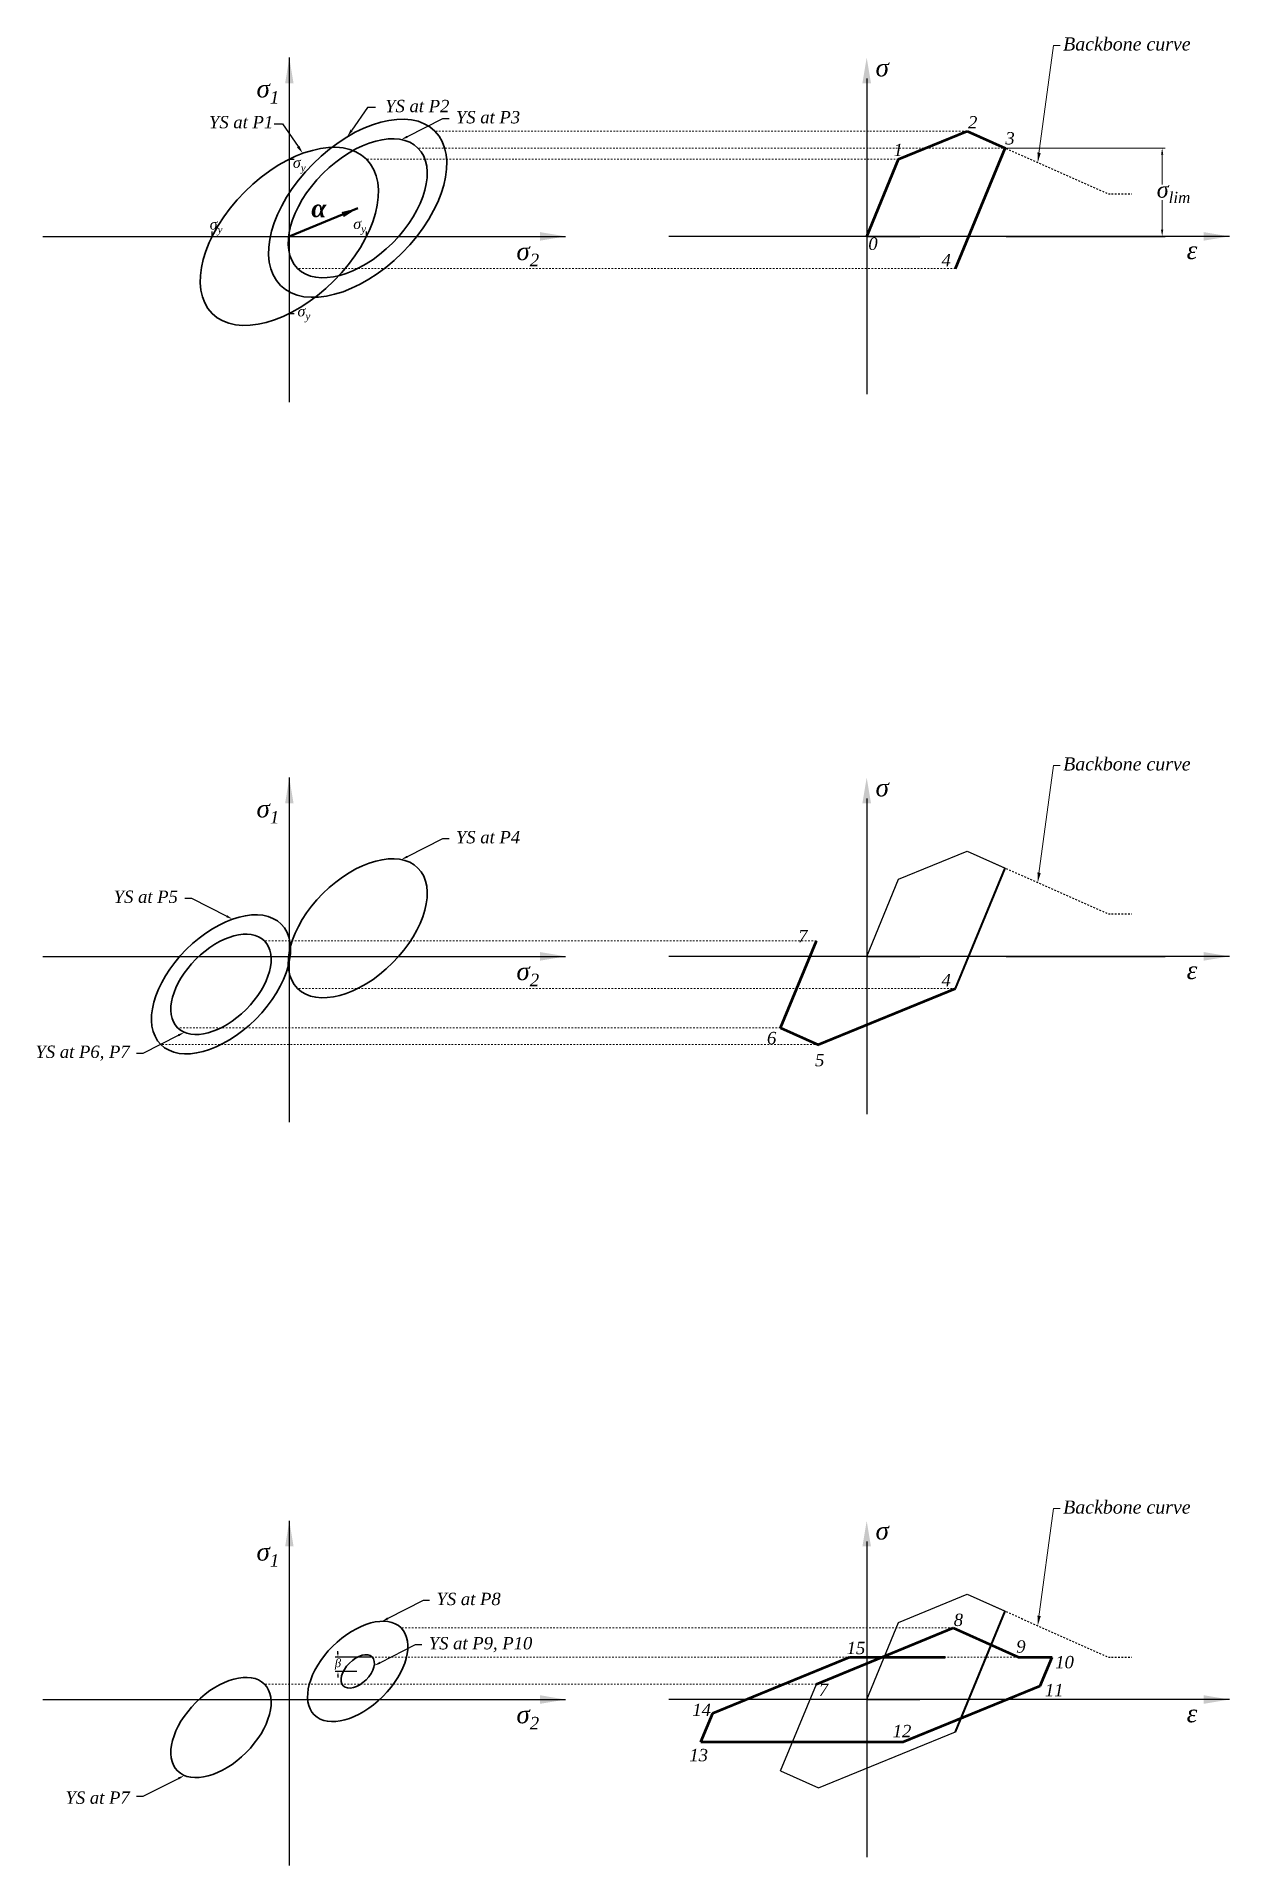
# Model space of a CAD drawing. Header units: inches. Extents: x -1038 to 587, y -1 to 567.
# Drawn here: x 290.8 to 363.4, y 440.5 to 551.7 of the extents above; entities that cross this region are included whole.
import ezdxf

# ---------------------------------------------------------------- set-up
doc = ezdxf.new("R2010")
doc.units = ezdxf.units.IN
doc.header["$MEASUREMENT"] = 0
doc.linetypes.add('DASHED2', pattern=[0.375, 0.25, -0.125])
doc.linetypes.add('DOT2', pattern=[0.125, 0, -0.125])
doc.styles.get("Standard").update_dxf_attribs({"font": 'timesi.ttf', "height": 0.5})

msp = doc.modelspace()

# ---------------------------------------------------------------- texts
at = {"char_height": 0.8, "attachment_point": 1, "line_spacing_factor": 0.5}
for insert in [(353.25, 551.65), (353.25, 507.88), (353.25, 462.7)]:
    msp.add_mtext_dynamic_manual_height_columns('{\\fTimes New Roman Greek|b0|i1|c161|p18;Backbone curve}', width=13.7789, gutter_width=3.75, heights=[0], dxfattribs=dict(at, insert=insert))
for s, width, gutter_width, insert, char_height, attachment_point in [('\\A1;{\\H1.08333x;σ}', 0.2992, 1, (341.85, 550.36), 1, 1), ('\\A1;{\\H1.08333x;σ\\H0.7x;\\S^ 1;}', 5.6242, 1, (304.22, 549.08), 1, 1), ('YS at P2', 9.0793, 3.75, (312.04, 547.85), 0.75, 1), ('YS at P3', 9.0793, 3.75, (316.34, 547.17), 0.75, 1), ('{\\fTimes New Roman Greek|b0|i1|c161|p18;YS at P}1', 9.0793, 3.75, (301.33, 546.87), 0.75, 1), ('2', 12.5597, 1, (347.47, 546.86), 0.75, 1), ('3', 12.5597, 1, (349.74, 545.89), 0.75, 1), ('1', 12.5597, 1, (342.94, 545.18), 0.75, 1), ('\\A1;{\\fTimes New Roman|b0|i1|c0|p18;\\H1.08333x;σ\\H0.7x;\\S^ y;}', 0.2532, 0.846, (306.43, 544.36), 0.5922, 1), ('\\A1;{\\H1.08333x;σ\\H0.7x;\\S^ lim;}', 5.0618, 0.9, (358.94, 542.88), 0.9, 1), ('{\\fTimes New Roman Greek|b1|i1|c0|p18;\\H1.08333x;α}', 0.2992, 1, (307.55, 541.8), 1, 1), ('\\A1;{\\fTimes New Roman|b0|i1|c0|p18;\\H1.08333x;σ\\H0.7x;\\S^ y;}', 0.2532, 0.846, (301.37, 540.61), 0.5922, 1), ('\\A1;{\\fTimes New Roman|b0|i1|c0|p18;\\H1.08333x;σ\\H0.7x;\\S^ y;}', 0.2532, 0.846, (310.1, 540.64), 0.5922, 1), ('0', 12.5597, 1, (341.41, 539.48), 0.75, 1), ('\\A1;{\\H1.08333x;σ\\H0.7x;\\S^ 2;}', 5.6242, 1, (320.02, 539.19), 1, 1), ('4', 12.5597, 1, (345.86, 538.48), 0.75, 1), ('\\A1;{\\fTimes New Roman|b0|i1|c0|p18;\\H1.08333x;σ\\H0.7x;\\S^ y;}', 0.2532, 0.846, (306.71, 535.33), 0.5922, 1), ('\\A1;{\\H1.08333x;σ}', 0.2992, 1, (341.85, 506.59), 1, 1), ('\\A1;{\\H1.08333x;σ\\H0.7x;\\S^ 1;}', 5.6242, 1, (304.22, 505.31), 1, 1), ('{\\fTimes New Roman Greek|b0|i1|c161|p18;YS at P}4', 9.0793, 3.75, (316.34, 503.4), 0.75, 1), ('{\\fTimes New Roman Greek|b0|i1|c161|p18;YS at P}5', 9.0793, 3.75, (299.44, 499.78), 0.75, 3), ('7', 12.5597, 1, (337.14, 497.38), 0.75, 1), ('\\A1;{\\H1.08333x;σ\\H0.7x;\\S^ 2;}', 5.6242, 1, (320.02, 495.42), 1, 1), ('4', 12.5597, 1, (345.86, 494.71), 0.75, 1), ('4', 12.5597, 1, (345.86, 494.71), 0.75, 1), ('{\\fTimes New Roman Greek|b0|i1|c161|p18;YS at P}6, P7', 9.0793, 3.75, (296.51, 489.43), 0.75, 9), ('6', 12.5597, 1, (335.25, 491.19), 0.75, 1), ('5', 12.5597, 1, (338.17, 489.85), 0.75, 1), ('\\A1;{\\H1.08333x;σ}', 0.2992, 1, (341.85, 461.41), 1, 1), ('\\A1;{\\H1.08333x;σ\\H0.7x;\\S^ 1;}', 5.6242, 1, (304.22, 460.13), 1, 1), ('{\\fTimes New Roman Greek|b0|i1|c161|p18;YS at P8}', 9.0793, 3.75, (315.16, 457.09), 0.75, 1), ('8', 12.5597, 1, (346.6, 455.82), 0.75, 1), ('{\\fTimes New Roman Greek|b0|i1|c161|p18;YS at P}9, P10', 9.0793, 3.75, (314.69, 454.4), 0.75, 1), ('15', 12.5597, 1, (340.09, 454.11), 0.75, 1), ('9', 12.5597, 1, (350.4, 454.2), 0.75, 1), ('10', 12.5597, 1, (352.77, 453.25), 0.75, 1), ('7', 12.5597, 1, (338.4, 451.57), 0.75, 1), ('11', 12.5597, 1, (352.14, 451.55), 0.75, 1), ('14', 12.5597, 1, (330.71, 450.35), 0.75, 1), ('\\A1;{\\H1.08333x;σ\\H0.7x;\\S^ 2;}', 5.6242, 1, (320.02, 450.24), 1, 1), ('{\\fTimes New Roman Greek|b0|i1|c161|p18;1}2', 12.5597, 1, (342.89, 449.06), 0.75, 1), ('13', 12.5597, 1, (330.53, 447.6), 0.75, 1), ('{\\fTimes New Roman Greek|b0|i1|c161|p18;YS at P7}', 9.0793, 3.75, (296.51, 444.25), 0.75, 9)]:
    msp.add_mtext_dynamic_manual_height_columns(s, width=width, gutter_width=gutter_width, heights=[0], dxfattribs=dict(insert=insert, char_height=char_height, attachment_point=attachment_point))
at = {"lineweight": 18, "char_height": 1, "attachment_point": 1}
for insert in [(360.76, 539.25), (360.76, 495.48), (360.76, 450.3), (360.76, 450.3)]:
    msp.add_mtext_dynamic_manual_height_columns('{\\H1.08333x;ε}', width=2.9259, gutter_width=1, heights=[0], dxfattribs=dict(at, insert=insert))
at = {"insert": (309.17, 452.74), "char_height": 0.5, "attachment_point": 5}
msp.add_mtext('{\\fTimes New Roman|b0|i1|c0|p18;β}', dxfattribs=at)

# ---------------------------------------------------------------- linework, layer by layer
at = {"lineweight": 25}
for p, q in [((306.21, 550.42), (306.21, 529.47)), ((341.31, 549.14), (341.31, 529.96)), ((310.96, 547.38), (310.01, 546)), ((311.46, 547.38), (310.96, 547.38)), ((305.29, 546.39), (305.79, 546.39)), ((305.79, 546.39), (306.75, 545.01)), ((315.52, 546.7), (313.38, 545.61)), ((315.92, 546.7), (315.52, 546.7)), ((291.23, 539.55), (323.01, 539.55)), ((306.21, 539.55), (306.21, 536.12)), ((306.21, 539.55), (309.44, 539.55)), ((306.21, 539.55), (309.44, 539.55)), ((306.21, 539.55), (309.44, 539.55)), ((306.21, 539.55), (306.21, 536.12)), ((306.21, 539.55), (309.44, 539.55)), ((306.21, 539.55), (309.44, 539.55)), ((306.21, 539.55), (309.44, 539.55)), ((363.36, 539.55), (329.29, 539.55)), ((341.31, 539.55), (344.54, 539.55)), ((306.21, 506.65), (306.21, 485.7)), ((341.31, 505.38), (341.31, 486.19)), ((315.52, 502.93), (313.38, 501.84)), ((315.92, 502.93), (315.52, 502.93)), ((299.86, 499.31), (300.26, 499.31)), ((300.26, 499.31), (302.41, 498.22)), ((291.23, 495.78), (323.01, 495.78)), ((306.21, 495.78), (306.21, 492.35)), ((306.21, 495.78), (309.44, 495.78)), ((306.21, 495.78), (309.44, 495.78)), ((306.21, 495.78), (309.44, 495.78)), ((306.21, 495.78), (306.21, 492.35)), ((306.21, 495.78), (309.44, 495.78)), ((306.21, 495.78), (309.44, 495.78)), ((306.21, 495.78), (309.44, 495.78)), ((306.21, 495.78), (306.21, 492.35)), ((306.21, 495.78), (309.44, 495.78)), ((306.21, 495.78), (309.44, 495.78)), ((306.21, 495.78), (309.44, 495.78)), ((306.21, 495.78), (306.21, 492.35)), ((306.21, 495.78), (309.44, 495.78)), ((306.21, 495.78), (309.44, 495.78)), ((306.21, 495.78), (309.44, 495.78)), ((363.36, 495.78), (329.29, 495.78)), ((341.31, 495.78), (344.54, 495.78)), ((341.31, 495.78), (344.54, 495.78)), ((341.31, 495.78), (344.54, 495.78)), ((297.33, 489.9), (299.47, 490.98)), ((296.93, 489.9), (297.33, 489.9)), ((306.21, 461.47), (306.21, 440.52)), ((341.31, 460.2), (341.31, 441.01)), ((314.34, 456.62), (312.2, 455.53)), ((314.74, 456.62), (314.34, 456.62)), ((313.87, 453.93), (311.73, 452.84)), ((314.27, 453.93), (313.87, 453.93)), ((291.23, 450.6), (323.01, 450.6)), ((306.21, 450.6), (306.21, 447.17)), ((306.21, 450.6), (309.44, 450.6)), ((306.21, 450.6), (309.44, 450.6)), ((306.21, 450.6), (309.44, 450.6)), ((306.21, 450.6), (306.21, 447.17)), ((306.21, 450.6), (309.44, 450.6)), ((306.21, 450.6), (309.44, 450.6)), ((306.21, 450.6), (309.44, 450.6)), ((306.21, 450.6), (306.21, 447.17)), ((306.21, 450.6), (309.44, 450.6)), ((306.21, 450.6), (309.44, 450.6)), ((306.21, 450.6), (309.44, 450.6)), ((306.21, 450.6), (306.21, 447.17)), ((306.21, 450.6), (309.44, 450.6)), ((306.21, 450.6), (309.44, 450.6)), ((306.21, 450.6), (309.44, 450.6)), ((306.21, 450.6), (306.21, 447.17)), ((306.21, 450.6), (309.44, 450.6)), ((306.21, 450.6), (309.44, 450.6)), ((306.21, 450.6), (309.44, 450.6)), ((306.21, 450.6), (306.21, 447.17)), ((306.21, 450.6), (309.44, 450.6)), ((306.21, 450.6), (309.44, 450.6)), ((306.21, 450.6), (309.44, 450.6)), ((306.21, 450.6), (306.21, 447.17)), ((306.21, 450.6), (309.44, 450.6)), ((306.21, 450.6), (309.44, 450.6)), ((306.21, 450.6), (309.44, 450.6)), ((306.21, 450.6), (306.21, 447.17)), ((306.21, 450.6), (309.44, 450.6)), ((306.21, 450.6), (309.44, 450.6)), ((306.21, 450.6), (309.44, 450.6)), ((363.36, 450.6), (329.29, 450.6)), ((341.31, 450.6), (344.54, 450.6)), ((341.31, 450.6), (344.54, 450.6)), ((341.31, 450.6), (344.54, 450.6)), ((297.33, 444.72), (299.47, 445.8)), ((296.93, 444.72), (297.33, 444.72))]:
    msp.add_line(p, q, dxfattribs=at)
at = {"lineweight": 15}
for p, q in [((352.67, 551.16), (351.76, 544.44)), ((353.07, 551.16), (352.67, 551.16)), ((349.79, 544.92), (359.45, 544.92)), ((359.27, 544.74), (359.27, 542.71)), ((359.27, 539.73), (359.27, 541.76)), ((352.67, 507.39), (351.76, 500.67)), ((353.07, 507.39), (352.67, 507.39)), ((352.67, 462.21), (351.76, 455.49)), ((353.07, 462.21), (352.67, 462.21))]:
    msp.add_line(p, q, dxfattribs=at)
at = {"linetype": 'DOT2', "lineweight": 20, "ltscale": 0.2}
for p, q in [((347.41, 545.95), (315.06, 545.95)), ((349.79, 544.92), (314.03, 544.92)), ((343.25, 544.24), (310.91, 544.24)), ((346.7, 537.59), (306.71, 537.59)), ((338.25, 496.72), (304.7, 496.72)), ((346.7, 493.82), (306.71, 493.82)), ((336.06, 491.44), (299.42, 491.44)), ((338.38, 490.42), (298.4, 490.42)), ((346.56, 454.95), (313.01, 454.95)), ((350.53, 453.18), (311.25, 453.18)), ((338.25, 451.54), (304.7, 451.54))]:
    msp.add_line(p, q, dxfattribs=at)
at = {"lineweight": 53}
for p, q in [((343.25, 544.24), (347.41, 545.95)), ((347.41, 545.95), (349.73, 544.92)), ((346.7, 537.59), (349.73, 544.92)), ((341.31, 539.55), (343.25, 544.24)), ((336.06, 491.44), (338.25, 496.72)), ((338.38, 490.42), (346.7, 493.82)), ((336.06, 491.44), (338.38, 490.41)), ((338.25, 451.54), (346.56, 454.95)), ((346.56, 454.95), (350.53, 453.18)), ((331.95, 449.78), (340.26, 453.18)), ((340.26, 453.18), (346.07, 453.18)), ((350.53, 453.18), (352.58, 453.18)), ((351.85, 451.43), (352.58, 453.18)), ((343.53, 448.02), (351.85, 451.43)), ((331.22, 448.02), (331.95, 449.78)), ((331.22, 448.02), (343.53, 448.02))]:
    msp.add_line(p, q, dxfattribs=at)
at = {"linetype": 'DASHED2', "lineweight": 25, "ltscale": 0.2}
for p, q in [((347.41, 545.95), (356, 542.13)), ((356, 542.13), (357.43, 542.13)), ((347.41, 502.18), (356, 498.36)), ((356, 498.36), (357.43, 498.36)), ((347.41, 457), (356, 453.18)), ((356, 453.18), (357.43, 453.18))]:
    msp.add_line(p, q, dxfattribs=at)
for p, q in [((306.21, 544.24), (306.51, 544.24)), ((301.52, 539.55), (301.52, 539.85)), ((310.91, 539.55), (310.91, 539.85)), ((349.79, 539.55), (359.45, 539.55)), ((357.5, 539.55), (358.01, 539.55)), ((306.21, 534.86), (306.51, 534.86)), ((349.79, 495.78), (359.45, 495.78)), ((357.5, 495.78), (358.01, 495.78)), ((311.19, 453.18), (308.99, 453.18)), ((309.17, 453.36), (309.17, 453.54)), ((310.31, 452.31), (308.99, 452.31)), ((309.17, 452.13), (309.17, 451.95))]:
    msp.add_line(p, q)
at = {"lineweight": 0}
for p, q in [((341.31, 539.55), (341.31, 542.71)), ((341.31, 495.78), (341.31, 498.94)), ((341.31, 495.78), (341.31, 498.94)), ((341.31, 450.6), (341.31, 453.76)), ((341.31, 450.6), (341.31, 453.76))]:
    msp.add_line(p, q, dxfattribs=at)
at = {"lineweight": 50}
msp.add_line((306.21, 539.55), (310.37, 541.26), dxfattribs=at)
at = {"lineweight": 30}
for p, q in [((343.25, 500.47), (347.41, 502.18)), ((347.41, 502.18), (349.73, 501.15)), ((341.31, 495.78), (343.25, 500.47)), ((343.25, 455.29), (347.41, 457)), ((347.41, 457), (349.73, 455.97)), ((346.7, 448.64), (349.73, 455.97)), ((341.31, 450.6), (343.25, 455.29)), ((336.06, 446.26), (338.25, 451.54)), ((338.38, 445.24), (346.7, 448.64)), ((336.06, 446.26), (338.38, 445.23))]:
    msp.add_line(p, q, dxfattribs=at)
at = {"lineweight": 40}
for p, q in [((346.7, 493.82), (349.73, 501.15)), ((346.7, 493.82), (349.73, 501.15)), ((346.7, 493.82), (349.73, 501.15)), ((346.7, 448.64), (349.73, 455.97)), ((346.7, 448.64), (349.73, 455.97))]:
    msp.add_line(p, q, dxfattribs=at)
at = {"lineweight": 35}
for centre, major_axis in [((310.37, 541.26), (4.69, 4.69)), ((310.37, 541.26), (3.66, 3.66)), ((306.21, 539.55), (4.69, 4.69)), ((310.37, 497.49), (3.66, 3.66)), ((302.06, 494.08), (3.66, 3.66)), ((302.06, 494.08), (2.64, 2.64)), ((310.37, 452.31), (2.64, 2.64)), ((310.37, 452.31), (0.877, 0.877)), ((302.06, 448.9), (2.64, 2.64))]:
    msp.add_ellipse(centre, major_axis=major_axis, ratio=0.577345, dxfattribs=at)
at = {"lineweight": 18}
for points in [[(305.96, 548.86), (306.21, 550.42), (306.47, 548.86)], [(341.05, 548.86), (341.31, 550.42), (341.57, 548.86)], [(321.46, 539.81), (323.01, 539.55), (321.46, 539.29)], [(361.8, 539.81), (363.36, 539.55), (361.8, 539.29)], [(305.96, 505.09), (306.21, 506.65), (306.47, 505.09)], [(341.05, 505.09), (341.31, 506.65), (341.57, 505.09)], [(321.46, 496.04), (323.01, 495.78), (321.46, 495.52)], [(361.8, 496.04), (363.36, 495.78), (361.8, 495.52)], [(305.96, 459.91), (306.21, 461.47), (306.47, 459.91)], [(341.05, 459.91), (341.31, 461.47), (341.57, 459.91)], [(321.46, 450.86), (323.01, 450.6), (321.46, 450.34)], [(361.8, 450.86), (363.36, 450.6), (361.8, 450.34)], [(361.8, 450.86), (363.36, 450.6), (361.8, 450.34)]]:
    msp.add_solid(points, dxfattribs=at)
for points in [[(309.94, 546.05), (310.07, 545.95), (309.72, 545.59)], [(306.82, 545.06), (306.68, 544.96), (307.03, 544.6)], [(313.35, 545.67), (313.41, 545.55), (313.02, 545.43)], [(359.2, 544.51), (359.34, 544.51), (359.27, 544.92)], [(351.69, 544.65), (351.89, 544.62), (351.71, 544.04)], [(359.2, 539.96), (359.34, 539.96), (359.27, 539.55)], [(313.35, 501.9), (313.41, 501.78), (313.02, 501.66)], [(351.69, 500.88), (351.89, 500.85), (351.71, 500.27)], [(302.44, 498.28), (302.38, 498.16), (302.76, 498.04)], [(299.5, 490.92), (299.44, 491.04), (299.83, 491.16)], [(312.17, 455.59), (312.23, 455.47), (311.84, 455.35)], [(351.69, 455.7), (351.89, 455.67), (351.71, 455.09)], [(309.12, 453.45), (309.21, 453.45), (309.17, 453.18)], [(311.7, 452.9), (311.76, 452.78), (311.37, 452.66)], [(309.12, 452.04), (309.21, 452.04), (309.17, 452.31)], [(299.5, 445.74), (299.44, 445.86), (299.83, 445.98)]]:
    msp.add_solid(points)
at = {"lineweight": 50}
msp.add_solid([(309.39, 541.03), (310.37, 541.26), (309.52, 540.72)], dxfattribs=at)

msp.set_redraw_order([(e.dxf.handle, doc.entitydb.next_handle()) for e in msp.query("TEXT MTEXT ATTDEF DIMENSION ARC_DIMENSION")])  # texts and dimensions are drawn at this point

doc.saveas('drawing.dxf')
